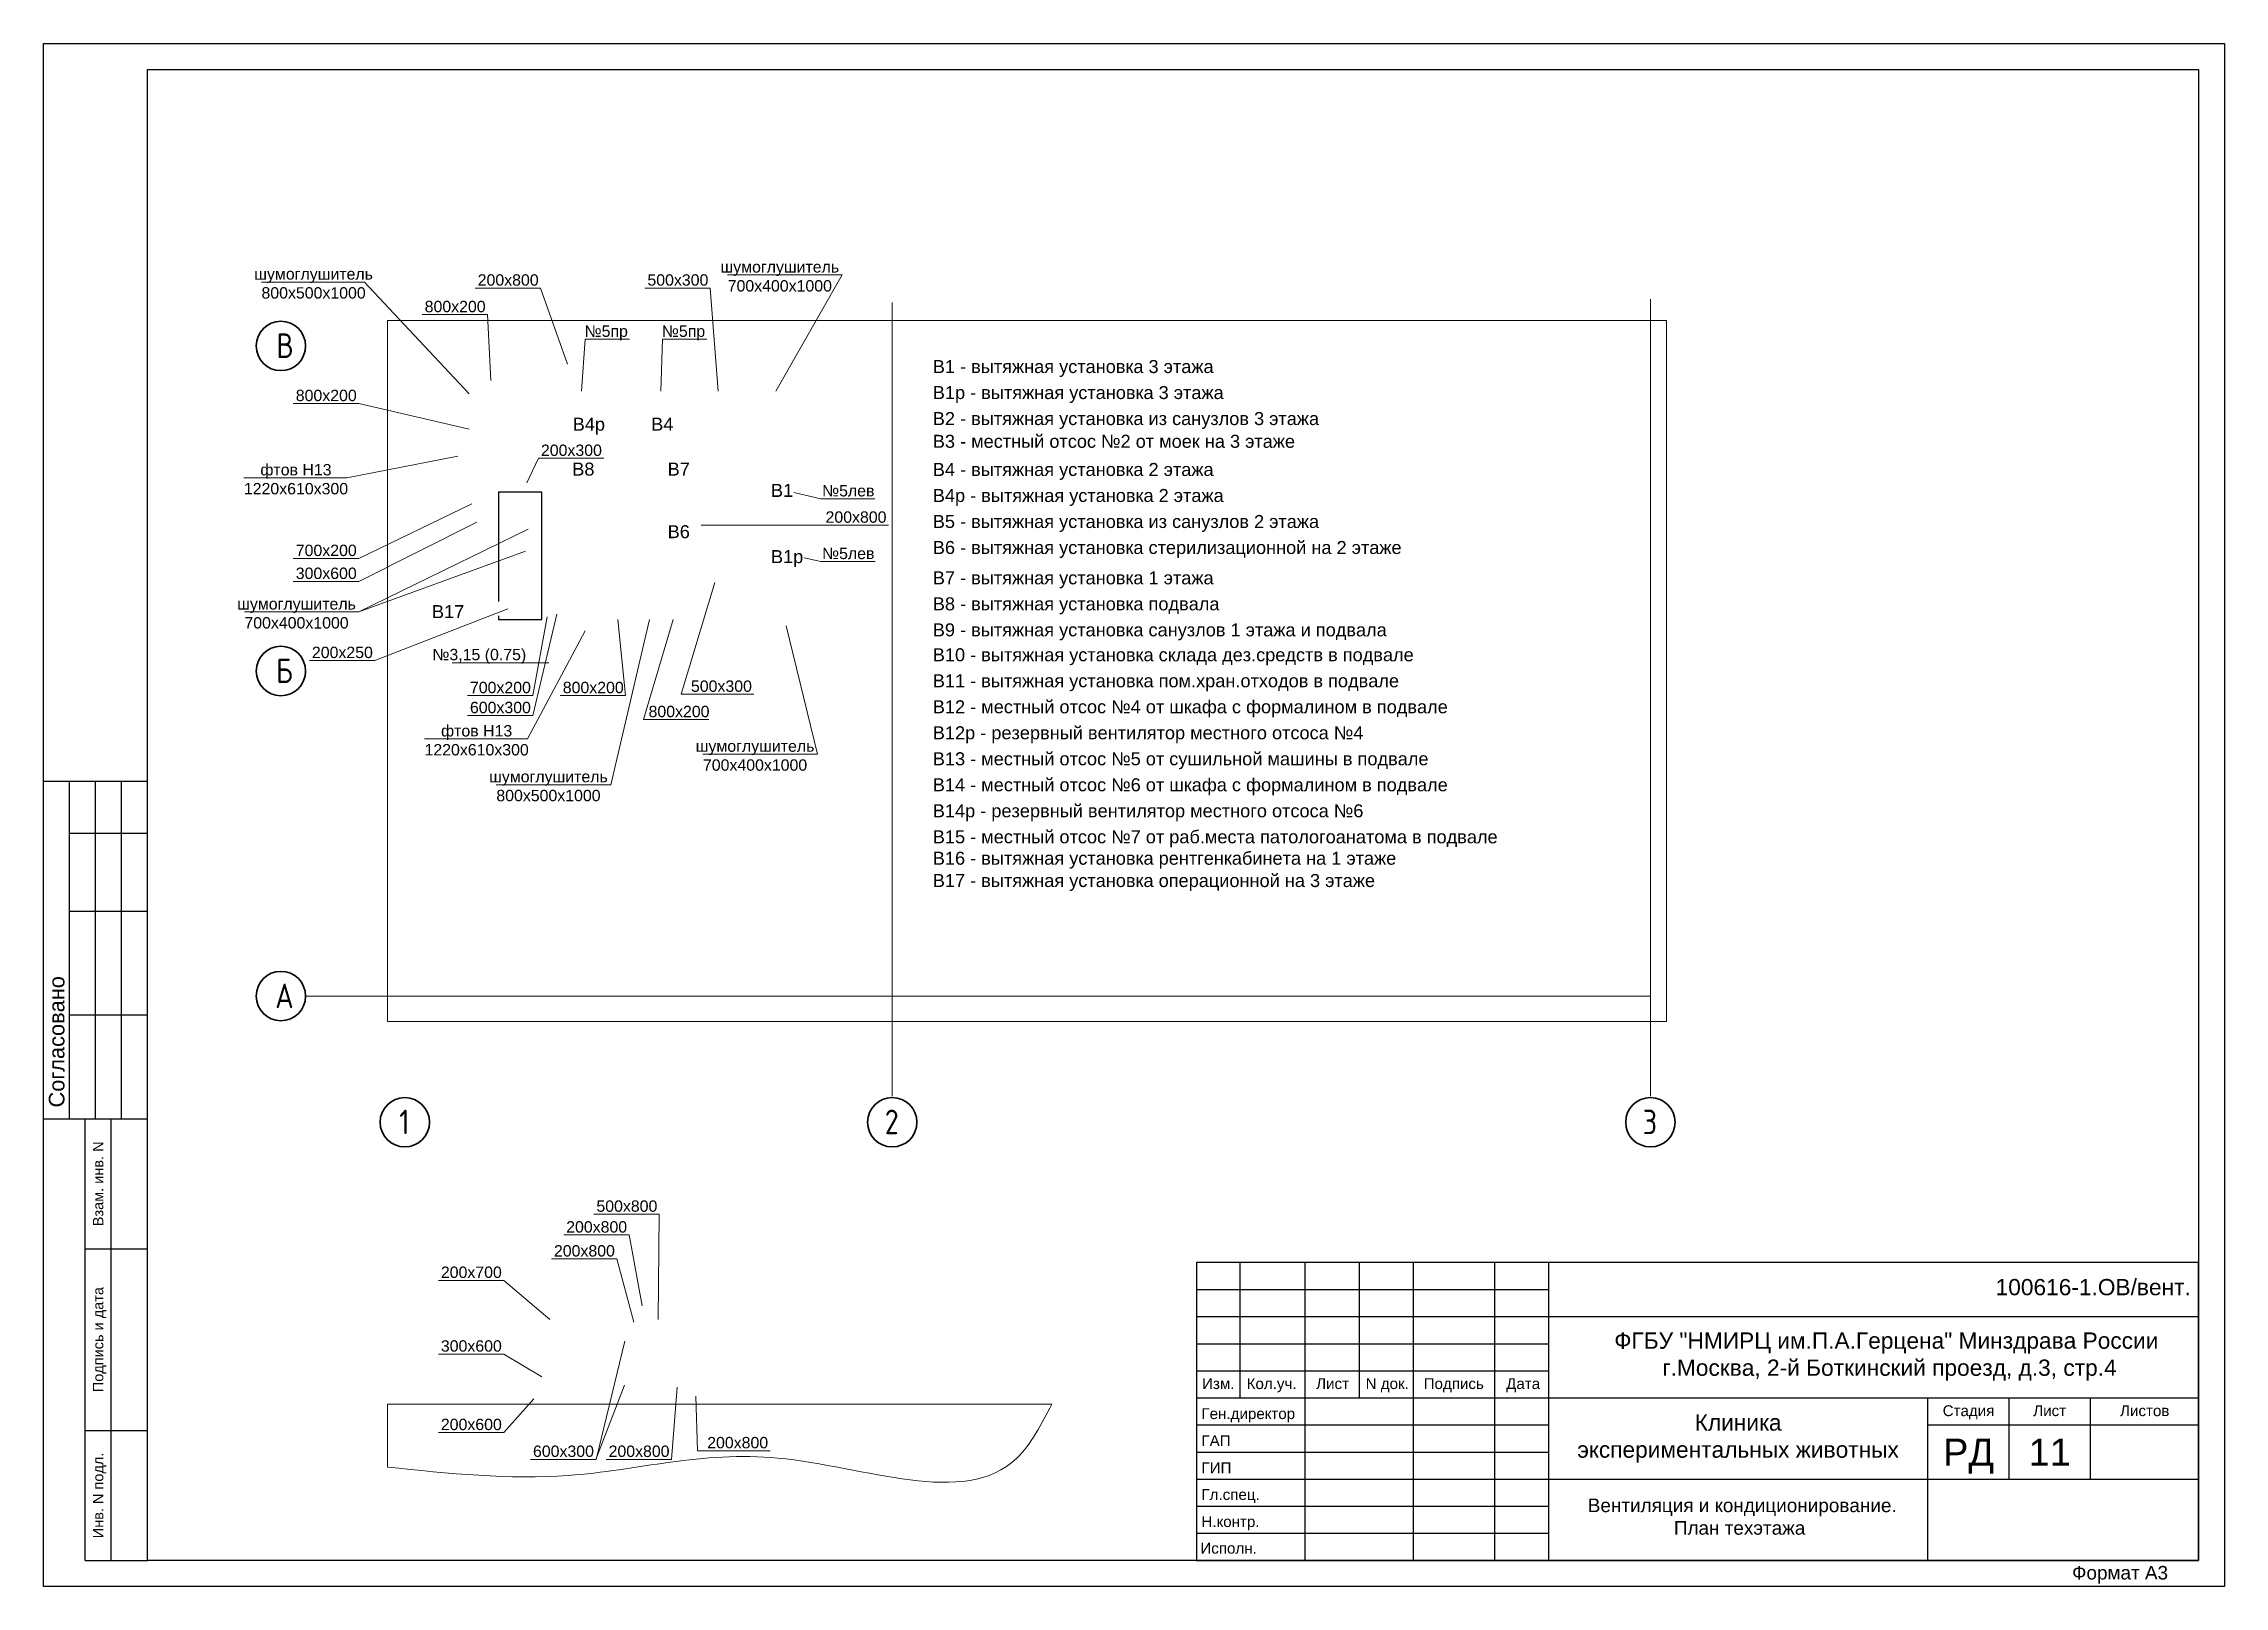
# Model space of a CAD drawing. Header units: millimetres. Extents: x -285783 to 224003, y -270247 to -22062.
# Drawn here: x 183735 to 224003, y -50537 to -22062 of the extents above; entities that cross this region are included whole.
import ezdxf
from ezdxf.enums import TextEntityAlignment as Align

# ---------------------------------------------------------------- set-up
doc = ezdxf.new("R2010")
doc.units = ezdxf.units.MM
for name, color, linetype, lineweight in [('0_stena new', 5, 'Continuous', 5), ('12 текст рамки', 7, 'Continuous', 30), ('13 рамка', 7, 'Continuous', 30), ('1А монолит', 7, 'Continuous', 30)]:
    doc.layers.add(name, color=color, linetype=linetype, lineweight=lineweight)
doc.layers.add('перегородки', color=7, linetype='Continuous')
doc.styles.add('RomanS', font='romans.shx')
doc.styles.add('ВЫС21', font='arial.ttf', dxfattribs={"height": 21})
doc.styles.add('РАМКА', font='arial.ttf')
doc.styles.add('ТЕКСТ', font='arial.ttf', dxfattribs={"oblique": 10, "height": 150})

msp = doc.modelspace()

# ---------------------------------------------------------------- texts
at = {"layer": '0_stena new', "color": 252, "lineweight": 35, "style": 'RomanS', "width": 0.8}
for s, p in [('В', (188191, -27637)), ('Б', (188182, -33637)), ('А', (188182, -39637)), ('1', (190396, -41965)), ('2', (199396, -41965)), ('3', (213396, -41965))]:
    msp.add_text(s, height=454, dxfattribs=at).set_placement(p, align=Align.MIDDLE_CENTER)
at = {"layer": '12 текст рамки', "lineweight": 15, "style": 'ТЕКСТ'}
msp.add_text('Согласовано', height=287.63, rotation=90, dxfattribs=at).set_placement((183975, -41698), align=Align.MIDDLE_LEFT)
for s, p in [('Взам. инв. N', (184742, -43107)), ('Подпись и дата', (184742, -45983)), ('Инв. N подл.', (184742, -48859))]:
    msp.add_text(s, height=191.75, rotation=90, dxfattribs=at).set_placement(p, align=Align.MIDDLE_CENTER)
at = {"layer": '12 текст рамки', "style": 'РАМКА'}
msp.add_text('100616-1.ОВ/вент.', height=300, dxfattribs=at).set_placement((219779, -45164))
at = {"layer": '12 текст рамки', "style": 'ТЕКСТ'}
for s, p in [('РД', (219279, -48311)), ('11', (220777, -48311))]:
    msp.add_text(s, height=500, dxfattribs=at).set_placement(p, align=Align.CENTER)
msp.add_text('Формат А3', height=250, dxfattribs=at).set_placement((221191, -50285), align=Align.MIDDLE_LEFT)
at = {"layer": '12 текст рамки', "color": 7, "lineweight": 15, "char_height": 210, "attachment_point": 2, "style": 'ВЫС21'}
for s, insert in [('шумоглушитель\\P700х400x1000', (197329, -26077)), ('шумоглушитель\\P800х500x1000', (188720, -26207)), ('200x800', (192313, -26319)), ('500x300', (195447, -26319)), ('800x200', (191334, -26809)), ('№5пр', (194124, -27264)), ('№5пр', (195551, -27264)), ('800x200', (188954, -28450)), ('200x300', (193481, -29462)), ('фтов Н13\\P1220x610x300', (188395, -29821)), ('№5лев', (198593, -30209)), ('200x800', (198736, -30695)), ('700x200', (188954, -31310)), ('№5лев', (198593, -31366)), ('300x600', (188954, -31733)), ('шумоглушитель\\P700х400x1000', (188405, -32297)), ('200x250', (189252, -33193)), ('№3,15 (0.75)', (191780, -33233)), ('500x300', (196251, -33816)), ('700x200', (192170, -33841)), ('600x300', (192170, -34210)), ('800x200', (193884, -33841)), ('фтов Н13\\P1220x610x300', (191731, -34640)), ('800x200', (195468, -34284)), ('шумоглушитель\\P700х400x1000', (196872, -34922)), ('шумоглушитель\\P800х500x1000', (193057, -35485)), ('500x800', (194505, -43413)), ('200x800', (193947, -43797)), ('200x800', (193721, -44239)), ('200x700', (191633, -44634)), ('300x600', (191633, -45995)), ('200x600', (191633, -47443)), ('200x800', (196551, -47779)), ('600x300', (193334, -47938)), ('200x800', (194730, -47938))]:
    msp.add_mtext(s, dxfattribs=dict(at, insert=insert))
at = {"layer": '12 текст рамки', "color": 7, "char_height": 240, "attachment_point": 1, "style": 'ВЫС21'}
for s, insert in [('В1 - вытяжная установка 3 этажа', (200154, -27902)), ('В1р - вытяжная установка 3 этажа', (200154, -28382)), ('В2 - вытяжная установка из санузлов 3 этажа', (200154, -28862)), ('В3 - местный отсос №2 от моек на 3 этаже', (200154, -29282)), ('В4 - вытяжная установка 2 этажа', (200154, -29802)), ('В4р - вытяжная установка 2 этажа', (200154, -30282)), ('В5 - вытяжная установка из санузлов 2 этажа', (200154, -30762)), ('В6 - вытяжная установка стерилизационной на 2 этаже', (200154, -31242)), ('В7 - вытяжная установка 1 этажа', (200154, -31802)), ('В8 - вытяжная установка подвала', (200154, -32282)), ('В9 - вытяжная установка санузлов 1 этажа и подвала', (200154, -32762)), ('В10 - вытяжная установка склада дез.средств в подвале', (200154, -33222)), ('В11 - вытяжная установка пом.хран.отходов в подвале', (200154, -33702)), ('В12 - местный отсос №4 от шкафа с формалином в подвале', (200154, -34182)), ('В12р - резервный вентилятор местного отсоса №4', (200154, -34662)), ('В13 - местный отсос №5 от сушильной машины в подвале', (200154, -35142)), ('В14 - местный отсос №6 от шкафа с формалином в подвале', (200154, -35622)), ('В14р - резервный вентилятор местного отсоса №6', (200154, -36102)), ('В15 - местный отсос №7 от раб.места патологоанатома в подвале', (200154, -36582)), ('В16 - вытяжная установка рентгенкабинета на 1 этаже', (200154, -36977)), ('В17 - вытяжная установка операционной на 3 этаже', (200154, -37389))]:
    msp.add_mtext(s, dxfattribs=dict(at, insert=insert))
at = {"layer": '12 текст рамки', "color": 1, "char_height": 240, "attachment_point": 1, "style": 'ВЫС21'}
for s, insert in [('В4р', (193505, -28966)), ('В4', (194954, -28966)), ('В8', (193496, -29795)), ('В7', (195258, -29795)), ('В1', (197166, -30188)), ('В6', (195258, -30950)), ('В1р', (197166, -31410)), ('В17', (190906, -32425))]:
    msp.add_mtext(s, dxfattribs=dict(at, insert=insert))
at = {"layer": '12 текст рамки', "insert": (217761, -46296), "char_height": 300, "attachment_point": 5, "style": 'РАМКА'}
msp.add_mtext_dynamic_manual_height_columns('ФГБУ "НМИРЦ им.П.А.Герцена" Минздрава России\\P г.Москва, 2-й Боткинский проезд, д.3, стр.4 ', width=12195.52, gutter_width=1250, heights=[0], dxfattribs=at)
at = {"layer": '12 текст рамки', "width": 7000, "attachment_point": 5, "style": 'РАМКА'}
for s, insert, char_height in [('Клиника\\Pэкспериментальных животных', (215024, -47808), 300), (' Вентиляция и кондиционирование.\\PПлан техэтажа', (215052, -49252), 250)]:
    msp.add_mtext(s, dxfattribs=dict(at, insert=insert, char_height=char_height))
at = {"layer": '13 рамка', "style": 'ТЕКСТ'}
for s, p in [('Изм.', (205426, -46895)), ('Кол.уч.', (206410, -46895)), ('Лист', (207536, -46895)), ('N док.', (208545, -46895)), ('Подпись', (209774, -46895)), ('Дата', (211055, -46895)), ('Стадия', (219279, -47395)), ('Лист', (220777, -47395)), ('Листов', (222533, -47395))]:
    msp.add_text(s, height=200, dxfattribs=at).set_placement(p, align=Align.CENTER)
for s, p in [('Ген.директор', (205115, -47449)), ('ГАП', (205115, -47949)), ('ГИП', (205115, -48449)), ('Гл.спец.', (205115, -48942)), ('Н.контр.', (205115, -49442)), (' Исполн.', (205017, -49933))]:
    msp.add_text(s, height=200, dxfattribs=at).set_placement(p)

# ---------------------------------------------------------------- linework, layer by layer
at = {"layer": '0_stena new', "color": 252, "lineweight": 35}
for centre in [(188116, -27642), (188116, -33642), (188116, -39642), (190405, -41970), (199405, -41970), (213405, -41970)]:
    msp.add_circle(centre, 456, dxfattribs=at)
at = {"layer": '12 текст рамки', "color": 7, "lineweight": 15}
for p, q in [((187757, -26462), (189660, -26462)), ((191595, -28527), (189660, -26462)), ((191705, -26574), (192911, -26574)), ((193410, -27977), (192911, -26574)), ((194839, -26574), (196046, -26574)), ((196191, -28477), (196046, -26574)), ((196366, -26332), (198481, -26332)), ((197257, -28477), (198481, -26332)), ((190726, -27063), (191933, -27063)), ((191995, -28277), (191933, -27063)), ((193736, -27519), (193665, -28477)), ((193736, -27519), (194552, -27519)), ((195163, -27519), (195135, -28477)), ((195163, -27519), (195980, -27519)), ((188346, -28705), (189553, -28705)), ((191595, -29177), (189553, -28705)), ((191385, -29677), (189334, -30076)), ((192873, -29716), (192655, -30171)), ((192873, -29716), (194080, -29716)), ((187432, -30076), (189334, -30076)), ((191645, -30558), (189553, -31564)), ((198085, -30464), (197586, -30346)), ((198085, -30464), (199085, -30464)), ((191735, -30897), (189553, -31988)), ((195876, -30947), (199335, -30950)), ((192685, -31026), (189557, -32552)), ((188346, -31564), (189553, -31564)), ((192635, -31427), (189557, -32552)), ((198085, -31621), (197781, -31550)), ((198085, -31621), (199091, -31621)), ((188346, -31988), (189553, -31988)), ((196128, -32007), (195510, -34071)), ((187442, -32552), (189557, -32552)), ((192305, -32492), (189850, -33448)), ((193210, -32592), (192769, -34465)), ((193735, -32902), (192671, -34894)), ((193035, -32642), (192769, -34096)), ((194925, -32692), (194209, -35740)), ((194335, -32692), (194482, -34096)), ((195360, -32692), (194810, -34538)), ((197444, -32807), (198024, -35177)), ((188643, -33448), (189850, -33448)), ((191280, -33488), (193061, -33488)), ((191562, -34096), (192769, -34096)), ((193276, -34096), (194482, -34096)), ((195510, -34071), (196850, -34071)), ((191562, -34465), (192769, -34465)), ((194810, -34538), (196017, -34538)), ((190768, -34894), (192671, -34894)), ((195909, -35177), (198024, -35177)), ((192094, -35740), (194209, -35740)), ((193897, -43668), (195104, -43668)), ((195085, -45612), (195104, -43668)), ((193339, -44051), (194546, -44051)), ((194785, -45362), (194546, -44051)), ((193113, -44494), (194320, -44494)), ((194635, -45662), (194320, -44494)), ((191024, -44889), (192231, -44889)), ((193085, -45612), (192231, -44889)), ((191024, -46250), (192231, -46250)), ((192935, -46672), (192231, -46250)), ((194468, -46012), (193941, -48193)), ((192785, -47077), (192231, -47697)), ((194460, -46822), (193933, -48193)), ((195435, -46862), (195329, -48193)), ((195776, -47028), (195810, -48033)), ((191024, -47697), (192231, -47697)), ((192726, -48193), (193933, -48193)), ((194122, -48193), (195329, -48193)), ((195810, -48033), (197150, -48033))]:
    msp.add_line(p, q, dxfattribs=at)
at = {"layer": '13 рамка'}
for p, q in [((183735, -35676), (185653, -35676)), ((184214, -41908), (184214, -35676)), ((184694, -41908), (184694, -35676)), ((185173, -41908), (185173, -35676)), ((184214, -36635), (185653, -36635)), ((184214, -38073), (185653, -38073)), ((184214, -39991), (185653, -39991)), ((183735, -41908), (185653, -41908)), ((184502, -50058), (184502, -41908)), ((184981, -50058), (184981, -41908)), ((184502, -44305), (185653, -44305)), ((205024, -44558), (205024, -50058)), ((223524, -44558), (205024, -44558)), ((205824, -44558), (205824, -47058)), ((207024, -44558), (207024, -50058)), ((208024, -44558), (208024, -47058)), ((209024, -44558), (209024, -50058)), ((210524, -44558), (210524, -50058)), ((211524, -44558), (211524, -50058)), ((223524, -50058), (223524, -44558)), ((205024, -45058), (211524, -45058)), ((205024, -45558), (223524, -45558)), ((205024, -46058), (211524, -46058)), ((205024, -46558), (211524, -46558)), ((205024, -47058), (223524, -47058)), ((218524, -47058), (218524, -50058)), ((220024, -47058), (220024, -48558)), ((221524, -47058), (221524, -48558)), ((184502, -47661), (185653, -47661)), ((205024, -47558), (211524, -47558)), ((218524, -47558), (223524, -47558)), ((205024, -48058), (211524, -48058)), ((205024, -48058), (211524, -48058)), ((205024, -48558), (223524, -48558)), ((205024, -49058), (211524, -49058)), ((205024, -49058), (211524, -49058)), ((205024, -49558), (211524, -49558)), ((205024, -49558), (211524, -49558)), ((184502, -50058), (185653, -50058)), ((205024, -50058), (223524, -50058)), ((205024, -50058), (223524, -50058)), ((205024, -50058), (223524, -50058))]:
    msp.add_line(p, q, dxfattribs=at)
for points in [[(183735, -22062), (224003, -22062), (224003, -50537), (183735, -50537)], [(185653, -22541), (223524, -22541), (223524, -50058), (185653, -50058)]]:
    msp.add_lwpolyline(points, close=True, dxfattribs=at)
at = {"layer": '1А монолит', "color": 8, "lineweight": 5}
for p, q in [((199405, -26842), (199405, -41491)), ((213405, -26776), (213405, -41491)), ((213405, -39642), (188572, -39642))]:
    msp.add_line(p, q, dxfattribs=at)
at = {"layer": '1А монолит', "lineweight": 5}
for p, q in [((190085, -27172), (190085, -40112)), ((213705, -27172), (190085, -27172)), ((213705, -27172), (213705, -40112)), ((213705, -40112), (190085, -40112)), ((190085, -47177), (202351, -47177)), ((190085, -47177), (190085, -48336))]:
    msp.add_line(p, q, dxfattribs=at)
msp.add_spline([(190085, -48336), (193424, -48491), (197292, -48169), (201706, -48169), (202351, -47177)], degree=3, dxfattribs=at)
at = {"layer": 'перегородки', "lineweight": 30}
for p, q in [((192135, -30342), (192135, -32359)), ((192935, -30342), (192135, -30342)), ((192935, -32692), (192935, -30342)), ((192135, -32624), (192135, -32692)), ((192135, -32692), (192935, -32692))]:
    msp.add_line(p, q, dxfattribs=at)

msp.set_redraw_order([(e.dxf.handle, doc.entitydb.next_handle()) for e in msp.query("TEXT MTEXT ATTDEF DIMENSION ARC_DIMENSION")])  # texts and dimensions are drawn at this point

doc.saveas('drawing.dxf')
